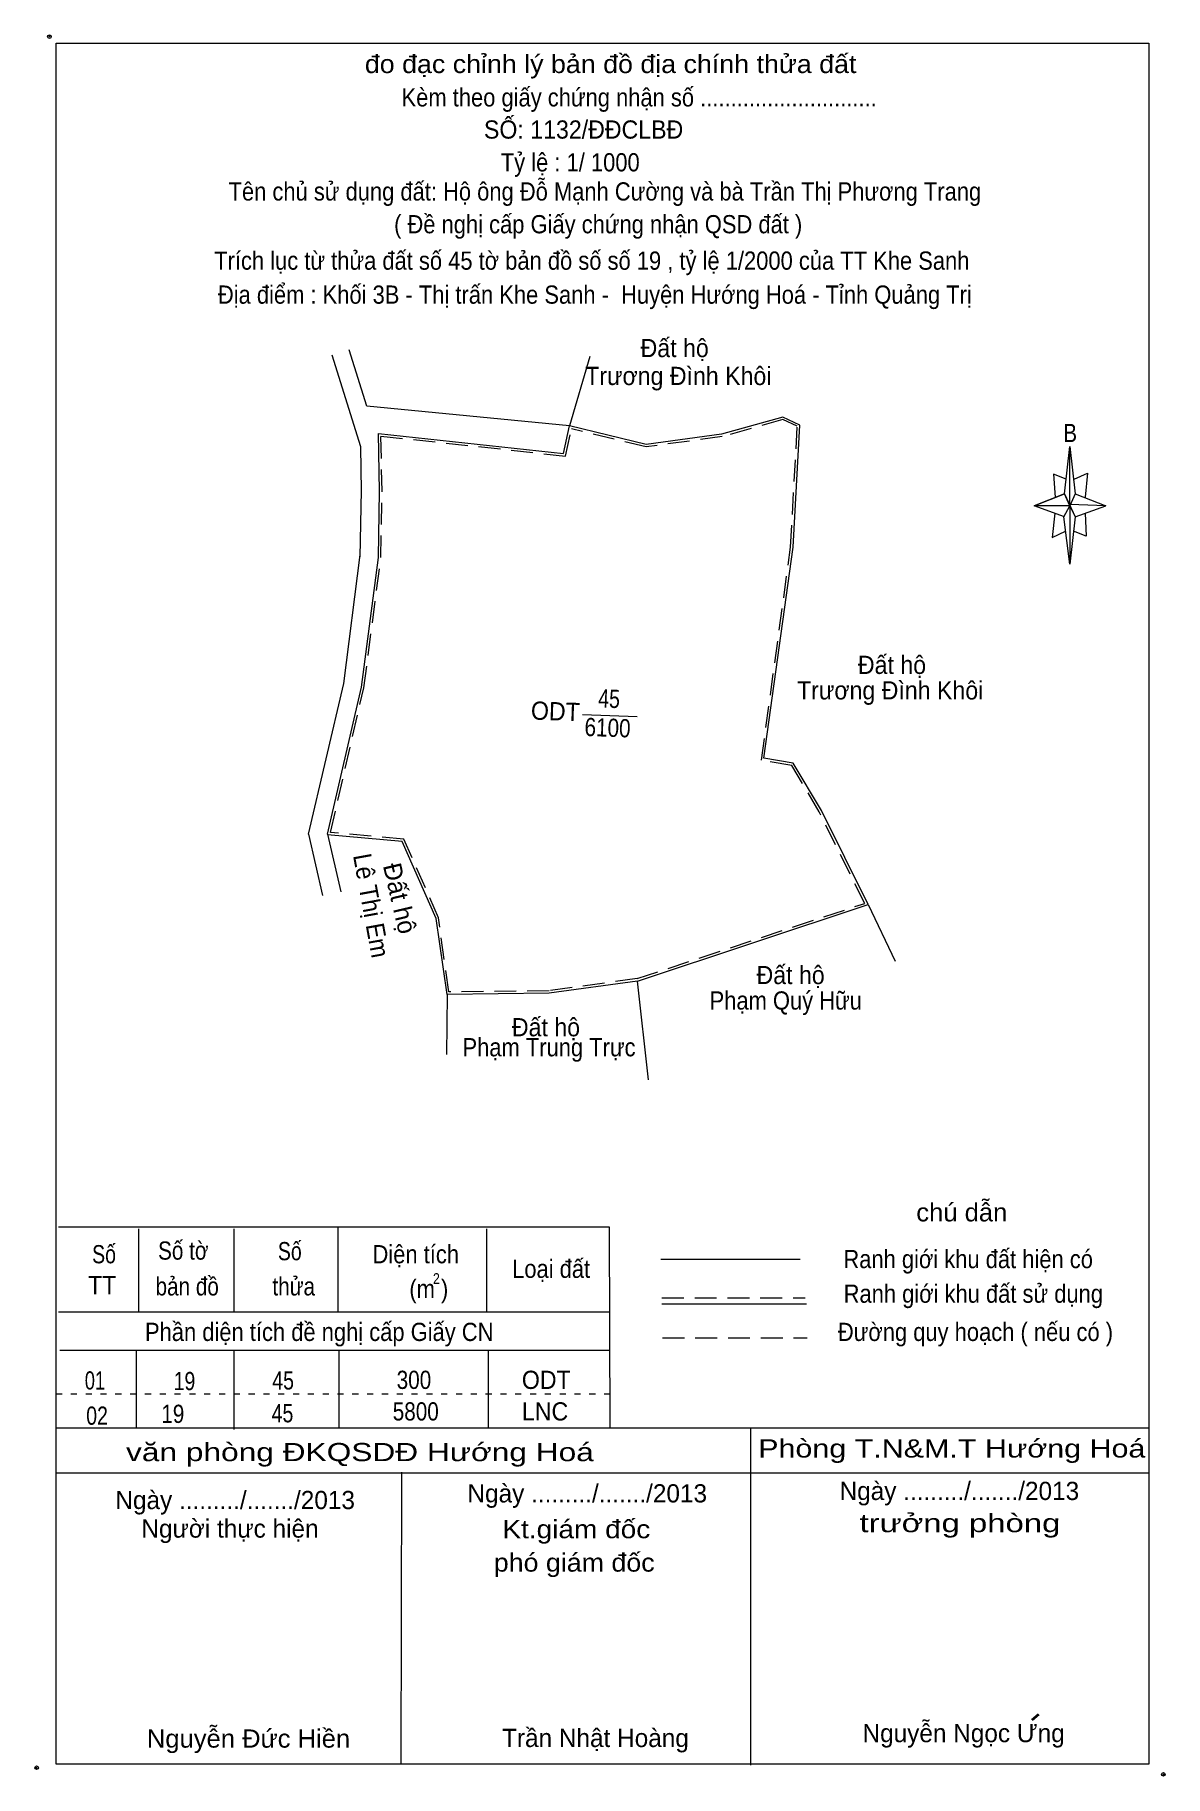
# Model space of a CAD drawing. Header units: metres. Extents: x -240 to 370456, y 199 to 1841730.
# Drawn here: x -147.54 to -128.92, y 199.82 to 228.51 of the extents above; entities that cross this region are included whole.
import ezdxf
from ezdxf.enums import TextEntityAlignment as Align

# ---------------------------------------------------------------- set-up
doc = ezdxf.new("R2010")
doc.units = ezdxf.units.M
doc.header["$LTSCALE"] = 0.12
doc.header["$PDMODE"] = 32
doc.header["$PDSIZE"] = 0.06
doc.linetypes.add('DOTTED', pattern=[1.5, 0.3, -1.2])
doc.linetypes.add('MEDIUM_DASHED', pattern=[4.5, 3, -1.5])
for name, color, linetype, lineweight in [('1', 7, 'DOTTED', 13), ('20', 7, 'Continuous', 13), ('34', 7, 'Continuous', 13), ('35', 7, 'Continuous', 13), ('5', 7, 'Continuous', 13)]:
    doc.layers.add(name, color=color, linetype=linetype, lineweight=lineweight)
doc.layers.add('3', color=7, linetype='Continuous')

msp = doc.modelspace()

# ---------------------------------------------------------------- texts
at = {"layer": '1'}
for s, height, width, p in [('2', 0.177, 0.85, (-140.925, 207.93)), ('Phần diện tích đề nghị cấp Giấy CN', 0.3, 0.9, (-142.855, 206.99)), ('19', 0.3, 0.8, (-145.075, 206.18)), ('45 ', 0.3, 0.8, (-143.405, 206.19)), ('300', 0.3, 0.85, (-141.295, 206.2)), ('ODT', 0.3, 0.95, (-139.115, 206.2)), ('19   ', 0.3, 0.85, (-145.125, 205.64)), ('45', 0.3, 0.8, (-143.46, 205.65)), ('5800', 0.3, 0.85, (-141.265, 205.68)), ('LNC', 0.3, 0.95, (-139.135, 205.68)), ('văn phòng ĐKQSDĐ Hướng Hoá', 0.3, 1.3, (-142.185, 205.01)), ('Phòng T.N&M.T Hướng Hoá', 0.3, 1.25, (-132.435, 205.07))]:
    msp.add_text(s, height=height, dxfattribs=dict(at, width=width)).set_placement(p, align=Align.CENTER)
at = {"layer": '20'}
for s, width, p in [('Đất hộ', 0.95, (-137, 223.2)), ('Trương Đình Khôi', 0.95, (-136.94, 222.74)), ('Đất hộ', 0.95, (-133.42, 217.98)), ('Trương Đình Khôi', 0.95, (-133.45, 217.56)), ('Đất hộ', 0.95, (-135.09, 212.87)), ('Phạm Quý Hữu', 0.9, (-135.17, 212.45)), ('Đất hộ', 0.95, (-139.12, 212.01)), ('Phạm Trung Trực', 0.9, (-139.07, 211.68))]:
    msp.add_text(s, height=0.3, dxfattribs=dict(at, width=width)).set_placement(p, align=Align.CENTER)
for s, height, rotation, width, p in [('ODT', 0.3, 358, 0.95, (-138.97, 217.216)), ('45', 0.3, 358, 0.8, (-138.085, 217.423)), ('6100', 0.3, 358, 0.85, (-138.11, 216.946)), ('Lê Thị Em', 0.2996, 280.334, 0.95, (-142.144, 214.137))]:
    msp.add_text(s, height=height, rotation=rotation, dxfattribs=dict(at, width=width)).set_placement(p, align=Align.CENTER)
msp.add_text('Đất hộ', height=0.2996, rotation=283.196, dxfattribs=at).set_placement((-141.673, 214.249), align=Align.CENTER)
at = {"layer": '3'}
for s, width, p in [('Kt.giám đốc', 1.15, (-138.62, 203.74)), ('trưởng phòng', 1.35, (-132.3, 203.84)), ('phó giám đốc', 1.1, (-138.655, 203.19)), ('Nguyễn Đức Hiền', 1.05, (-144.02, 200.29))]:
    msp.add_text(s, height=0.3, dxfattribs=dict(at, width=width)).set_placement(p, align=Align.CENTER)
for s, p in [('Trần Nhật Hoàng', (-138.305, 200.3)), ('Nguyễn Ngọc Ưng', (-132.24, 200.38))]:
    msp.add_text(s, height=0.3, dxfattribs=at).set_placement(p, align=Align.CENTER)
at = {"layer": '5'}
for s, width, p in [('đo đạc chỉnh lý bản đồ địa chính thửa đất', 1.1, (-138.055, 227.88)), ('Kèm theo giấy chứng nhận số .............................', 0.9, (-137.585, 227.33)), ('SỐ: 1132/ĐĐCLBĐ', 0.95, (-138.5, 226.8)), ('Tỷ lệ : 1/ 1000', 0.9, (-138.72, 226.26)), (' Tên chủ sử dụng đất: Hộ ông Đỗ Mạnh Cường và bà Trần Thị Phương Trang', 0.9, (-138.2, 225.78)), ('( Đề nghị cấp Giấy chứng nhận QSD đất )', 0.9, (-138.26, 225.24)), ('Trích lục từ thửa đất số 45 tờ bản đồ số số 19 , tỷ lệ 1/2000 của TT Khe Sanh', 0.9, (-138.365, 224.64)), ('Địa điểm : Khối 3B - Thị trấn Khe Sanh -  Huyện Hướng Hoá - Tỉnh Quảng Trị ', 0.9, (-138.265, 224.08)), ('B', 0.85, (-130.485, 221.8)), ('chú dẫn', 1.05, (-132.27, 208.96)), ('Số', 0.8, (-146.4, 208.27)), ('Số tờ', 0.85, (-145.095, 208.33)), ('Số', 0.8, (-143.34, 208.32)), ('Diện tích', 0.9, (-141.265, 208.27)), ('Loại đất', 0.9, (-139.035, 208.03)), ('Ranh giới khu đất hiện có ', 0.9, (-132.115, 208.19)), ('TT', 0.95, (-146.43, 207.76)), ('bản đồ', 0.85, (-145.03, 207.74)), ('thửa', 0.85, (-143.275, 207.74)), ('(m )', 0.9, (-141.05, 207.7)), ('Ranh giới khu đất sử dụng', 0.9, (-132.08, 207.62)), ('Đường quy hoạch ( nếu có )', 0.9, (-132.045, 206.99)), ('01', 0.75, (-146.55, 206.19)), ('02', 0.8, (-146.515, 205.61))]:
    msp.add_text(s, height=0.3, dxfattribs=dict(at, width=width)).set_placement(p, align=Align.CENTER)
for s, p in [('Ngày ........./......./2013', (-138.44, 204.33)), ('Ngày ........./......./2013', (-132.31, 204.37)), ('Ngày ........./......./2013', (-144.24, 204.22)), ('Người thực hiện', (-144.325, 203.75))]:
    msp.add_text(s, height=0.3, dxfattribs=at).set_placement(p, align=Align.CENTER)

# ---------------------------------------------------------------- linework, layer by layer
at = {"layer": '1', "linetype": 'Continuous'}
for p, q in [((-138.08, 208.87), (-138.07, 205.56)), ((-147.15, 207.47), (-138.08, 207.47)), ((-147.13, 206.84), (-138.08, 206.84)), ((-135.75, 205.54), (-135.75, 200)), ((-147.19, 204.82), (-129.19, 204.82)), ((-141.5, 204.83), (-141.51, 200.02))]:
    msp.add_line(p, q, dxfattribs=at)
at = {"layer": '1'}
msp.add_line((-147.19, 206.12), (-138.07, 206.12), dxfattribs=at)
at = {"layer": '20'}
msp.add_line((-138.52, 217.31), (-137.62, 217.28), dxfattribs=at)
at = {"layer": '34'}
for p, q in [((-138.4, 223.21), (-138.73, 222.07)), ((-143.03, 215.34), (-142.8, 214.33)), ((-142.72, 215.34), (-142.5, 214.39)), ((-133.81, 214.18), (-133.37, 213.25)), ((-137.43, 211.29), (-137.61, 212.92))]:
    msp.add_line(p, q, dxfattribs=at)
at = {"layer": '34', "lineweight": 35}
msp.add_line((-131.11, 200.75), (-131, 200.84), dxfattribs=at)
at = {"layer": '35'}
for p, q in [((-142.17, 221.72), (-142.64, 223.23)), ((-142.16, 220.99), (-142.17, 221.72)), ((-142.18, 219.91), (-142.16, 221)), ((-142.45, 217.82), (-142.18, 219.94)), ((-143.03, 215.34), (-142.45, 217.82)), ((-137.61, 212.92), (-133.81, 214.18)), ((-140.75, 212.7), (-140.76, 211.71))]:
    msp.add_line(p, q, dxfattribs=at)
at = {"layer": '35', "linetype": 'MEDIUM_DASHED'}
msp.add_line((-137.62, 212.96), (-133.87, 214.2), dxfattribs=at)
at = {"layer": '35'}
for points in [[(-138.73, 222.07), (-142.07, 222.39), (-142.36, 223.32)], [(-142.72, 215.34), (-142.16, 217.76), (-141.88, 219.9), (-141.86, 220.99), (-141.88, 221.94), (-138.83, 221.61), (-138.73, 222.07)], [(-133.81, 214.18), (-134.58, 215.73), (-135.05, 216.51), (-135.53, 216.59), (-135.05, 220.07), (-134.94, 222.08), (-135.22, 222.21), (-136.23, 221.93), (-137.47, 221.76), (-138.73, 222.07)], [(-137.61, 212.92), (-139.07, 212.72), (-140.75, 212.7), (-140.93, 213.95), (-141.49, 215.22), (-142.72, 215.33)]]:
    msp.add_lwpolyline(points, dxfattribs=at)
at = {"layer": '35', "linetype": 'MEDIUM_DASHED'}
for points in [[(-133.87, 214.2), (-134.62, 215.71), (-135.07, 216.47), (-135.57, 216.56), (-135.09, 220.07), (-134.98, 222.06), (-135.22, 222.17), (-136.22, 221.89), (-137.47, 221.72), (-138.7, 222.02)], [(-141.84, 219.9), (-141.82, 220.99), (-141.84, 221.9), (-138.8, 221.57), (-138.7, 222.02)], [(-137.62, 212.96), (-139.07, 212.76), (-140.72, 212.74), (-140.89, 213.96), (-141.46, 215.26), (-142.67, 215.37), (-142.12, 217.75), (-141.84, 219.89)]]:
    msp.add_lwpolyline(points, dxfattribs=at)
at = {"layer": '5'}
for p, q in [((-130.58, 220.95), (-130.49, 221.73)), ((-130.4, 220.95), (-129.9, 220.75)), ((-130.58, 220.57), (-131.08, 220.75)), ((-130.24, 220.63), (-130.22, 220.25)), ((-130.4, 220.57), (-130.49, 219.79)), ((-130.22, 220.25), (-130.43, 220.33)), ((-147.15, 208.87), (-138.08, 208.87)), ((-142.55, 208.87), (-142.55, 207.47)), ((-145.83, 208.84), (-145.83, 207.47)), ((-144.26, 208.84), (-144.26, 207.47)), ((-140.1, 208.84), (-140.1, 207.47)), ((-137.23, 208.34), (-134.93, 208.34)), ((-137.21, 207.6), (-134.83, 207.6)), ((-145.87, 206.84), (-145.87, 205.55)), ((-144.26, 206.82), (-144.26, 205.53)), ((-142.53, 206.84), (-142.53, 205.55)), ((-140.07, 206.84), (-140.07, 205.55)), ((-147.19, 205.56), (-129.19, 205.56))]:
    msp.add_line(p, q, dxfattribs=at)
at = {"layer": '5', "linetype": 'MEDIUM_DASHED'}
for p, q in [((-137.21, 207.7), (-134.85, 207.7)), ((-137.2, 207.04), (-134.82, 207.04))]:
    msp.add_line(p, q, dxfattribs=at)
at = {"layer": '5'}
for points in [[(-147.19, 228.37), (-129.19, 228.37), (-129.19, 200.02), (-147.19, 200.02)], [(-130.49, 221.73), (-130.4, 220.95), (-130.49, 220.75)], [(-130.49, 220.75), (-131.08, 220.75), (-130.58, 220.95), (-130.4, 220.57), (-129.9, 220.75), (-130.49, 220.77)], [(-130.49, 220.75), (-130.49, 219.79), (-130.59, 220.57)]]:
    msp.add_lwpolyline(points, close=True, dxfattribs=at)
for points in [[(-130.55, 221.19), (-130.76, 221.27), (-130.73, 220.89)], [(-130.42, 221.19), (-130.2, 221.29), (-130.24, 220.89)], [(-130.49, 220.75), (-130.58, 220.95), (-131.08, 220.75)], [(-130.74, 220.63), (-130.78, 220.23), (-130.56, 220.33)], [(-130.49, 220.75), (-130.4, 220.57), (-129.9, 220.75)]]:
    msp.add_lwpolyline(points, dxfattribs=at)
for p in [(-147.3, 228.48), (-147.51, 199.96), (-128.95, 199.85)]:
    msp.add_point(p, dxfattribs=at)

msp.set_redraw_order([(e.dxf.handle, doc.entitydb.next_handle()) for e in msp.query("TEXT MTEXT ATTDEF DIMENSION ARC_DIMENSION")])  # texts and dimensions are drawn at this point

doc.saveas('drawing.dxf')
